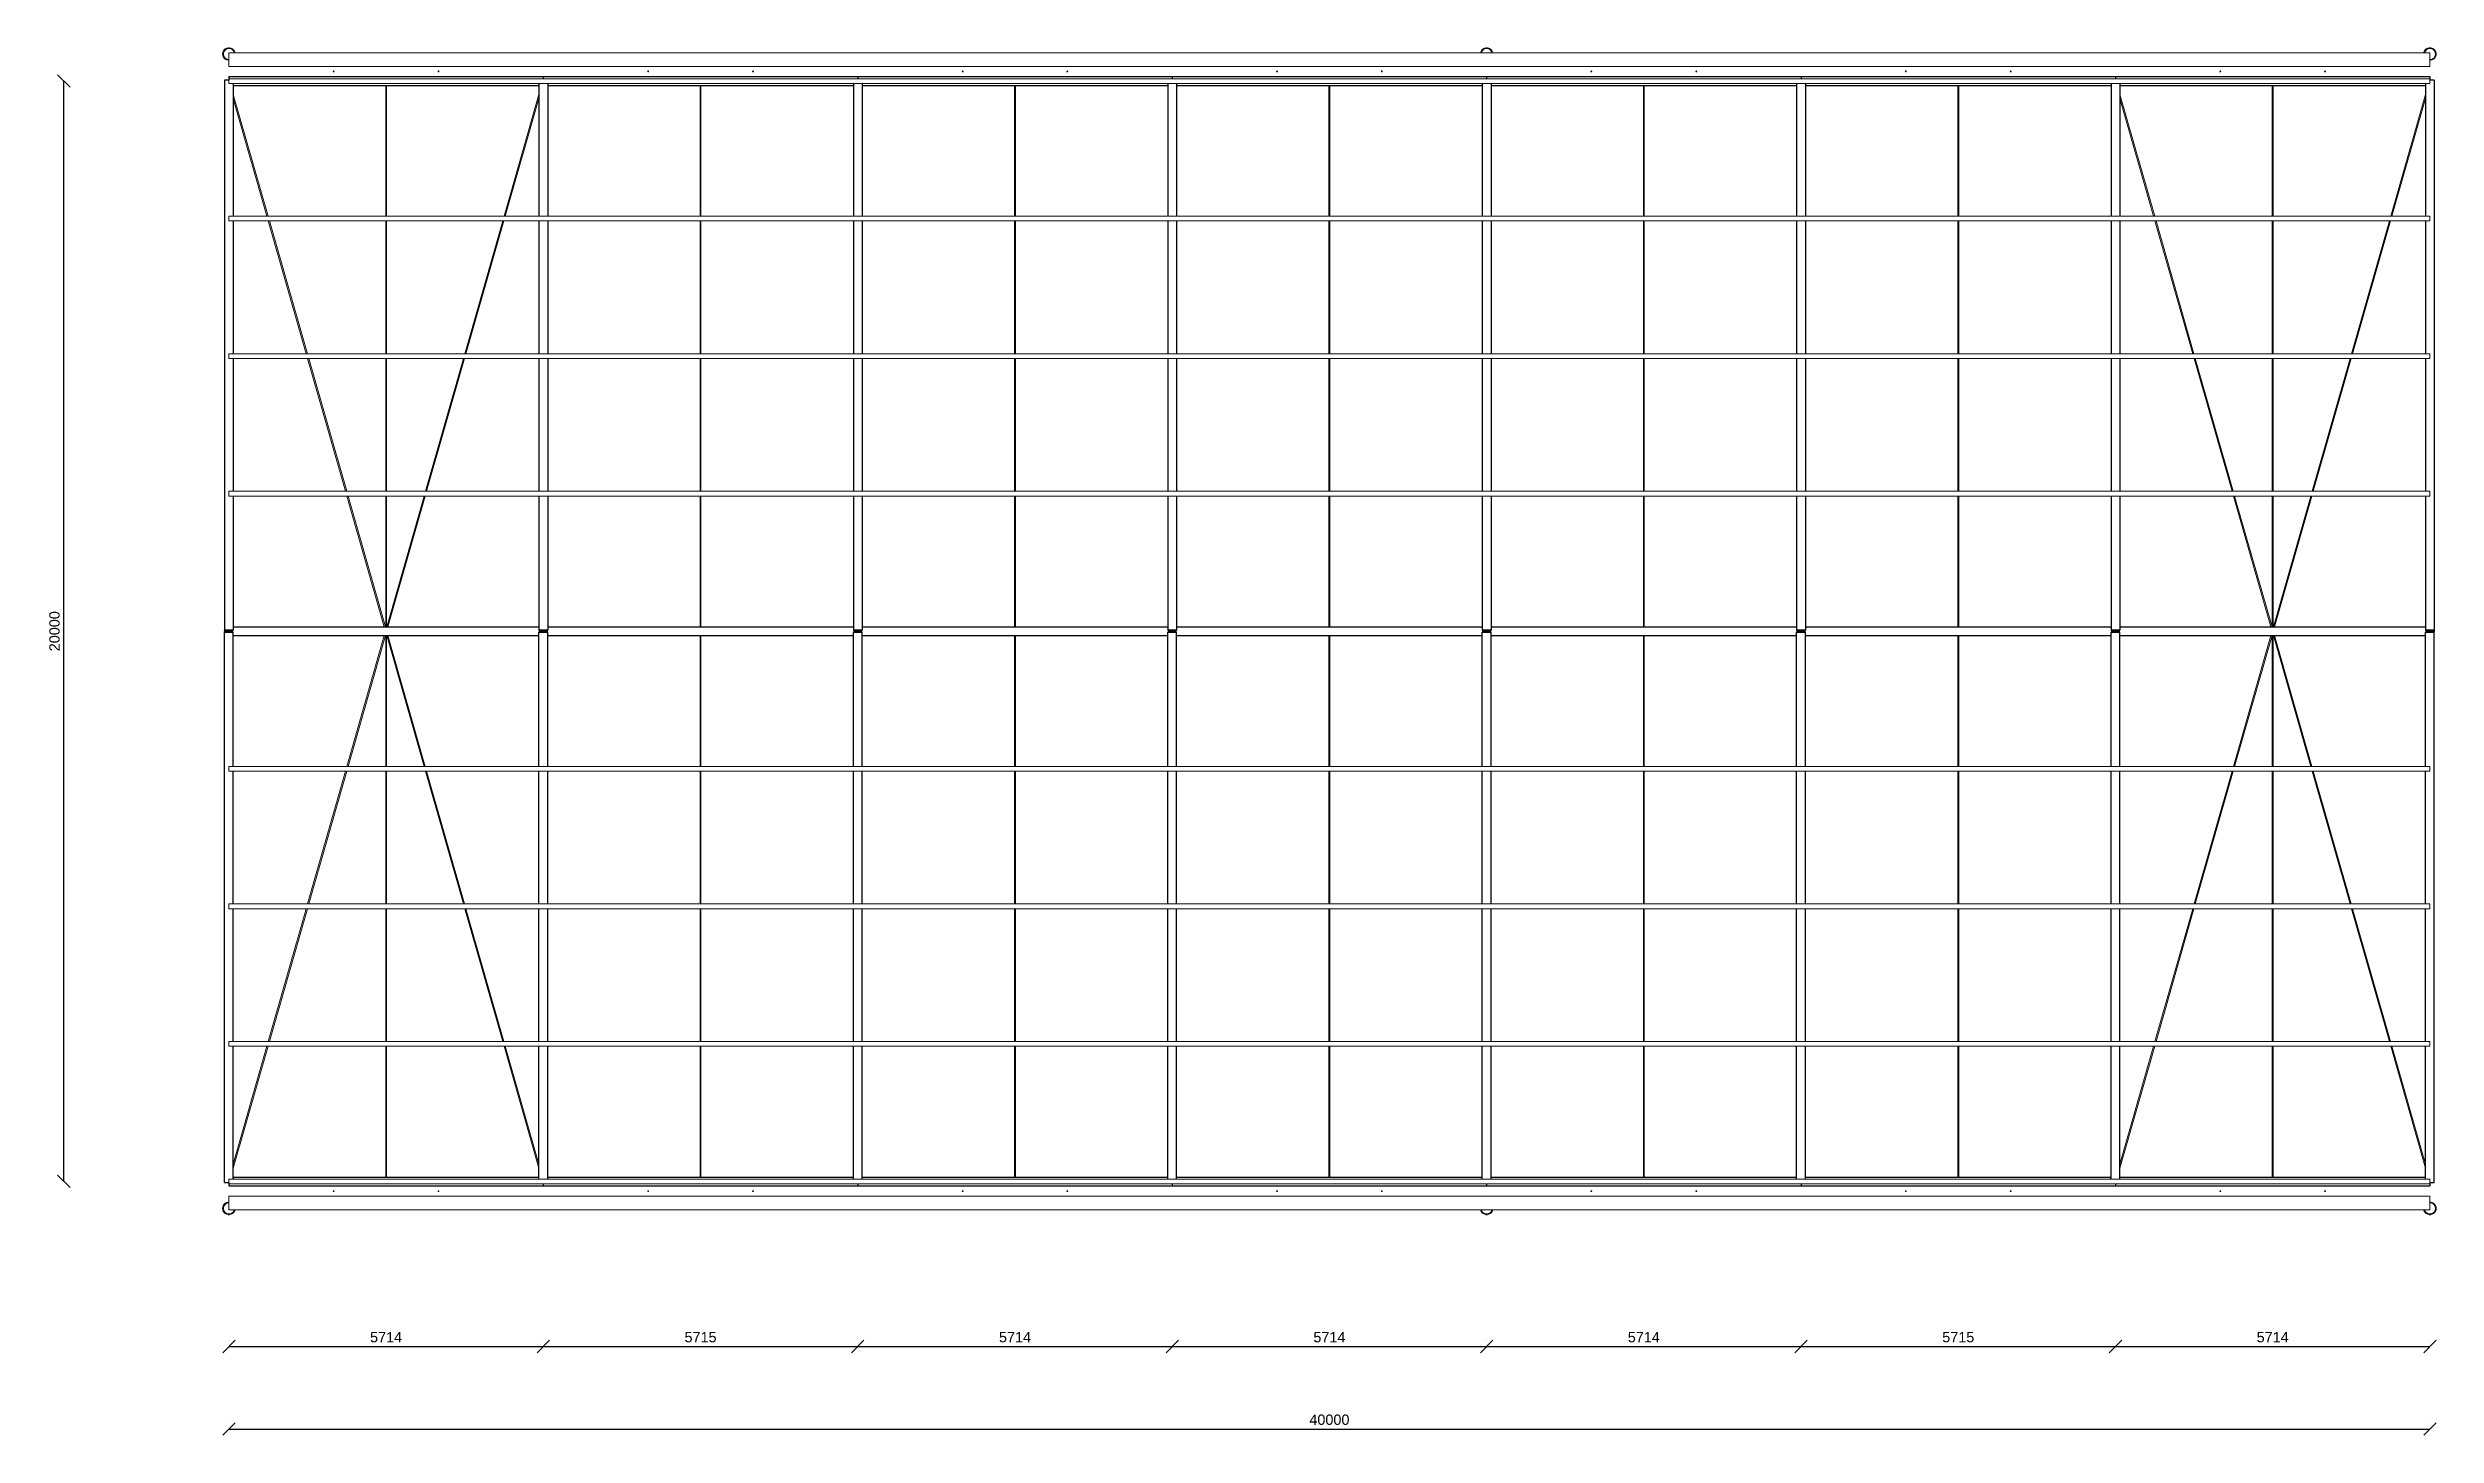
# Model space of a CAD drawing. Header units: millimetres. Extents: x 3055 to 287500, y 1145 to 27007.
# Drawn here: x 187208 to 230615, y 1145 to 26362 of the extents above; entities that cross this region are included whole.
import ezdxf

# ---------------------------------------------------------------- set-up
doc = ezdxf.new("R2010")
doc.units = ezdxf.units.MM
for name, color, linetype, lineweight in [('ANOT-COTA', 7, 'Continuous', 13), ('EST-SECUNDARIO', 3, 'Continuous', 18), ('EST-VIGA', 5, 'Continuous', 25)]:
    doc.layers.add(name, color=color, linetype=linetype, lineweight=lineweight)
doc.styles.add('TEXTO', font='arial.ttf')
doc.dimstyles.new('COTA-1-75', dxfattribs={"dimscale": 75, "dimtxt": 2.5, "dimasz": 2, "dimexe": 1.5, "dimexo": 1.5, "dimgap": 1, "dimtad": 1, "dimdec": 0, "dimtxsty": 'TEXTO', "dimtsz": 1.5, "dimcen": 2.5, "dimclrd": 256, "dimclre": 256, "dimclrt": 256, "dimazin": 3, "dimtfac": 1, "dimtmove": 0, "dimatfit": 3, "dimarcsym": 0})

msp = doc.modelspace()

# ---------------------------------------------------------------- dimensions: what is measured, and where the dimension line sits
at = {"layer": 'ANOT-COTA'}
msp.add_linear_dim(base=(187500, 5757.5), p1=(187500, 5757.5), p2=(187500, 25757.5), angle=90, dimstyle='COTA-1-75', dxfattribs=at).render()
for base, p1, p2 in [((190500, 2757.5), (190500, 2757.5), (196214, 2757.5)), ((196214, 2757.5), (196214, 2757.5), (201929, 2757.5)), ((201929, 2757.5), (201929, 2757.5), (207643, 2757.5)), ((207643, 2757.5), (207643, 2757.5), (213357, 2757.5)), ((213357, 2757.5), (213357, 2757.5), (219071, 2757.5)), ((219071, 2757.5), (219071, 2757.5), (224786, 2757.5)), ((224786, 2757.5), (224786, 2757.5), (230500, 2757.5)), ((190500, 1257.5), (190500, 1257.5), (230500, 1257.5))]:
    msp.add_linear_dim(base=base, p1=p1, p2=p2, dimstyle='COTA-1-75', dxfattribs=at).render()

# ---------------------------------------------------------------- linework, layer by layer
at = {"layer": 'EST-SECUNDARIO'}
for p, q in [((190385, 26247.5), (190388.3, 26275)), ((190388.3, 26220), (190385, 26247.5)), ((190388.3, 26275), (190398.2, 26300.9)), ((190398.2, 26194), (190388.3, 26220)), ((190398.2, 26300.9), (190413.9, 26323.7)), ((190413.9, 26171.2), (190398.2, 26194)), ((190400, 26247.5), (190402.9, 26271.4)), ((190402.9, 26223.5), (190400, 26247.5)), ((190402.9, 26271.4), (190411.5, 26293.9)), ((190411.5, 26201), (190402.9, 26223.5)), ((190411.5, 26293.9), (190425.1, 26313.8)), ((190425.1, 26181.2), (190411.5, 26201)), ((190413.9, 26323.7), (190434.7, 26342.1)), ((190434.7, 26152.8), (190413.9, 26171.2)), ((190425.1, 26313.8), (190443.2, 26329.8)), ((190443.2, 26165.2), (190425.1, 26181.2)), ((190434.7, 26342.1), (190459.2, 26355)), ((190459.2, 26139.9), (190434.7, 26152.8)), ((190443.2, 26329.8), (190464.5, 26341)), ((190464.5, 26154), (190443.2, 26165.2)), ((190459.2, 26355), (190486.1, 26361.6)), ((190486.1, 26133.3), (190459.2, 26139.9)), ((190464.5, 26341), (190487.9, 26346.7)), ((190487.9, 26148.2), (190464.5, 26154)), ((190486.1, 26361.6), (190513.9, 26361.6)), ((190500, 26133.3), (190486.1, 26133.3)), ((190487.9, 26346.7), (190512.1, 26346.7)), ((190500, 26148.2), (190487.9, 26148.2)), ((190500, 26272.5), (190500, 26022.5)), ((190500, 26272.5), (230500, 26272.5)), ((190512.1, 26346.7), (190535.5, 26341)), ((190513.9, 26361.6), (190540.8, 26355)), ((190535.5, 26341), (190556.8, 26329.8)), ((190540.8, 26355), (190565.3, 26342.1)), ((190556.8, 26329.8), (190574.9, 26313.8)), ((190565.3, 26342.1), (190586.1, 26323.7)), ((190574.9, 26313.8), (190588.5, 26293.9)), ((190586.1, 26323.7), (190601.8, 26300.9)), ((190588.5, 26293.9), (190596.7, 26272.5)), ((190601.8, 26300.9), (190611.7, 26275)), ((190611.7, 26275), (190612, 26272.5)), ((213245.2, 26272.5), (213245.5, 26275)), ((213245.5, 26275), (213255.3, 26300.9)), ((213255.3, 26300.9), (213271.1, 26323.7)), ((213260.5, 26272.5), (213268.6, 26293.9)), ((213268.6, 26293.9), (213282.3, 26313.8)), ((213271.1, 26323.7), (213291.8, 26342.1)), ((213282.3, 26313.8), (213300.3, 26329.8)), ((213291.8, 26342.1), (213316.4, 26355)), ((213300.3, 26329.8), (213321.7, 26341)), ((213316.4, 26355), (213343.3, 26361.6)), ((213321.7, 26341), (213345.1, 26346.7)), ((213343.3, 26361.6), (213371, 26361.6)), ((213345.1, 26346.7), (213369.2, 26346.7)), ((213369.2, 26346.7), (213392.6, 26341)), ((213371, 26361.6), (213397.9, 26355)), ((213392.6, 26341), (213413.9, 26329.8)), ((213397.9, 26355), (213422.5, 26342.1)), ((213413.9, 26329.8), (213432, 26313.8)), ((213422.5, 26342.1), (213443.2, 26323.7)), ((213432, 26313.8), (213445.7, 26293.9)), ((213443.2, 26323.7), (213459, 26300.9)), ((213445.7, 26293.9), (213453.8, 26272.5)), ((213459, 26300.9), (213468.8, 26275)), ((213468.8, 26275), (213469.1, 26272.5)), ((230388, 26272.5), (230388.3, 26275)), ((230388.3, 26275), (230398.2, 26300.9)), ((230398.2, 26300.9), (230413.9, 26323.7)), ((230403.3, 26272.5), (230411.5, 26293.9)), ((230411.5, 26293.9), (230425.1, 26313.8)), ((230413.9, 26323.7), (230434.7, 26342.1)), ((230425.1, 26313.8), (230443.2, 26329.8)), ((230434.7, 26342.1), (230459.2, 26355)), ((230443.2, 26329.8), (230464.5, 26341)), ((230459.2, 26355), (230486.1, 26361.6)), ((230464.5, 26341), (230487.9, 26346.7)), ((230486.1, 26361.6), (230513.9, 26361.6)), ((230487.9, 26346.7), (230512.1, 26346.7)), ((230500, 26272.5), (230500, 26022.5)), ((230512.1, 26148.2), (230500, 26148.2)), ((230513.9, 26133.3), (230500, 26133.3)), ((230512.1, 26346.7), (230535.5, 26341)), ((230535.5, 26154), (230512.1, 26148.2)), ((230513.9, 26361.6), (230540.8, 26355)), ((230540.8, 26139.9), (230513.9, 26133.3)), ((230535.5, 26341), (230556.8, 26329.8)), ((230556.8, 26165.2), (230535.5, 26154)), ((230540.8, 26355), (230565.3, 26342.1)), ((230565.3, 26152.8), (230540.8, 26139.9)), ((230556.8, 26329.8), (230574.9, 26313.8)), ((230574.9, 26181.2), (230556.8, 26165.2)), ((230565.3, 26342.1), (230586.1, 26323.7)), ((230586.1, 26171.2), (230565.3, 26152.8)), ((230574.9, 26313.8), (230588.5, 26293.9)), ((230588.5, 26201), (230574.9, 26181.2)), ((230586.1, 26323.7), (230601.8, 26300.9)), ((230601.8, 26194), (230586.1, 26171.2)), ((230588.5, 26293.9), (230597.1, 26271.4)), ((230597.1, 26223.5), (230588.5, 26201)), ((230597.1, 26271.4), (230600, 26247.5)), ((230600, 26247.5), (230597.1, 26223.5)), ((230601.8, 26300.9), (230611.7, 26275)), ((230611.7, 26220), (230601.8, 26194)), ((230611.7, 26275), (230615, 26247.5)), ((230615, 26247.5), (230611.7, 26220)), ((190500, 26022.5), (230500, 26022.5)), ((190500, 25800), (190500, 25715)), ((190500, 25800), (230500, 25800)), ((190500, 25715), (230500, 25715)), ((192400.8, 25939.4), (192396.8, 25932.5)), ((192396.8, 25932.5), (192400.8, 25925.5)), ((192408.8, 25939.4), (192400.8, 25939.4)), ((192400.8, 25925.5), (192408.8, 25925.5)), ((192412.8, 25932.5), (192408.8, 25939.4)), ((192408.8, 25925.5), (192412.8, 25932.5)), ((193349.1, 25677.5), (193349.1, 23300)), ((193365.1, 25677.5), (193365.1, 23300)), ((194305.5, 25939.4), (194301.5, 25932.5)), ((194301.5, 25932.5), (194305.5, 25925.5)), ((194313.5, 25939.4), (194305.5, 25939.4)), ((194305.5, 25925.5), (194313.5, 25925.5)), ((194317.5, 25932.5), (194313.5, 25939.4)), ((194313.5, 25925.5), (194317.5, 25932.5)), ((198115, 25939.4), (198111, 25932.5)), ((198111, 25932.5), (198115, 25925.5)), ((198123, 25939.4), (198115, 25939.4)), ((198115, 25925.5), (198123, 25925.5)), ((198127, 25932.5), (198123, 25939.4)), ((198123, 25925.5), (198127, 25932.5)), ((199063.4, 25677.5), (199063.4, 23300)), ((199079.4, 25677.5), (199079.4, 23300)), ((200019.8, 25939.4), (200015.8, 25932.5)), ((200015.8, 25932.5), (200019.8, 25925.5)), ((200027.8, 25939.4), (200019.8, 25939.4)), ((200019.8, 25925.5), (200027.8, 25925.5)), ((200031.8, 25932.5), (200027.8, 25939.4)), ((200027.8, 25925.5), (200031.8, 25932.5)), ((203829.3, 25939.4), (203825.3, 25932.5)), ((203825.3, 25932.5), (203829.3, 25925.5)), ((203837.3, 25939.4), (203829.3, 25939.4)), ((203829.3, 25925.5), (203837.3, 25925.5)), ((203841.3, 25932.5), (203837.3, 25939.4)), ((203837.3, 25925.5), (203841.3, 25932.5)), ((204777.7, 25677.5), (204777.7, 23300)), ((204793.7, 25677.5), (204793.7, 23300)), ((205734.1, 25939.4), (205730.1, 25932.5)), ((205730.1, 25932.5), (205734.1, 25925.5)), ((205742.1, 25939.4), (205734.1, 25939.4)), ((205734.1, 25925.5), (205742.1, 25925.5)), ((205746.1, 25932.5), (205742.1, 25939.4)), ((205742.1, 25925.5), (205746.1, 25932.5)), ((209543.6, 25939.4), (209539.6, 25932.5)), ((209539.6, 25932.5), (209543.6, 25925.5)), ((209551.6, 25939.4), (209543.6, 25939.4)), ((209543.6, 25925.5), (209551.6, 25925.5)), ((209555.6, 25932.5), (209551.6, 25939.4)), ((209551.6, 25925.5), (209555.6, 25932.5)), ((210492, 25677.5), (210492, 23300)), ((210508, 25677.5), (210508, 23300)), ((211448.4, 25939.4), (211444.4, 25932.5)), ((211444.4, 25932.5), (211448.4, 25925.5)), ((211456.4, 25939.4), (211448.4, 25939.4)), ((211448.4, 25925.5), (211456.4, 25925.5)), ((211460.4, 25932.5), (211456.4, 25939.4)), ((211456.4, 25925.5), (211460.4, 25932.5)), ((215257.9, 25939.4), (215253.9, 25932.5)), ((215253.9, 25932.5), (215257.9, 25925.5)), ((215265.9, 25939.4), (215257.9, 25939.4)), ((215257.9, 25925.5), (215265.9, 25925.5)), ((215269.9, 25932.5), (215265.9, 25939.4)), ((215265.9, 25925.5), (215269.9, 25932.5)), ((216206.3, 25677.5), (216206.3, 23300)), ((216222.3, 25677.5), (216222.3, 23300)), ((217162.7, 25939.4), (217158.7, 25932.5)), ((217158.7, 25932.5), (217162.7, 25925.5)), ((217170.7, 25939.4), (217162.7, 25939.4)), ((217162.7, 25925.5), (217170.7, 25925.5)), ((217174.7, 25932.5), (217170.7, 25939.4)), ((217170.7, 25925.5), (217174.7, 25932.5)), ((220972.2, 25939.4), (220968.2, 25932.5)), ((220968.2, 25932.5), (220972.2, 25925.5)), ((220980.2, 25939.4), (220972.2, 25939.4)), ((220972.2, 25925.5), (220980.2, 25925.5)), ((220984.2, 25932.5), (220980.2, 25939.4)), ((220980.2, 25925.5), (220984.2, 25932.5)), ((221920.6, 25677.5), (221920.6, 23300)), ((221936.6, 25677.5), (221936.6, 23300)), ((222877, 25939.4), (222873, 25932.5)), ((222873, 25932.5), (222877, 25925.5)), ((222885, 25939.4), (222877, 25939.4)), ((222877, 25925.5), (222885, 25925.5)), ((222889, 25932.5), (222885, 25939.4)), ((222885, 25925.5), (222889, 25932.5)), ((226686.5, 25939.4), (226682.5, 25932.5)), ((226682.5, 25932.5), (226686.5, 25925.5)), ((226694.5, 25939.4), (226686.5, 25939.4)), ((226686.5, 25925.5), (226694.5, 25925.5)), ((226698.5, 25932.5), (226694.5, 25939.4)), ((226694.5, 25925.5), (226698.5, 25932.5)), ((227634.9, 25677.5), (227634.9, 23300)), ((227650.9, 25677.5), (227650.9, 23300)), ((228591.2, 25939.4), (228587.2, 25932.5)), ((228587.2, 25932.5), (228591.2, 25925.5)), ((228599.2, 25939.4), (228591.2, 25939.4)), ((228591.2, 25925.5), (228599.2, 25925.5)), ((228603.2, 25932.5), (228599.2, 25939.4)), ((228599.2, 25925.5), (228603.2, 25932.5)), ((230500, 25800), (230500, 25715)), ((191212.5, 23300), (190580, 25513.9)), ((191191.7, 23300), (190580, 25441.1)), ((195501.7, 23300), (196134.3, 25513.9)), ((195522.5, 23300), (196134.3, 25441.1)), ((225498.3, 23300), (224865.7, 25513.9)), ((225477.5, 23300), (224865.7, 25441.1)), ((229787.5, 23300), (230420, 25513.9)), ((229808.3, 23300), (230420, 25441.1)), ((190500, 23300), (190500, 23215)), ((190500, 23300), (230500, 23300)), ((190500, 23215), (230500, 23215)), ((191906, 20800), (191216, 23215)), ((191926.8, 20800), (191236.8, 23215)), ((193349.1, 23215), (193349.1, 20800)), ((193365.1, 23215), (193365.1, 20800)), ((194787.5, 20800), (195477.5, 23215)), ((194808.3, 20800), (195498.3, 23215)), ((199063.4, 23215), (199063.4, 20800)), ((199079.4, 23215), (199079.4, 20800)), ((204777.7, 23215), (204777.7, 20800)), ((204793.7, 23215), (204793.7, 20800)), ((210492, 23215), (210492, 20800)), ((210508, 23215), (210508, 20800)), ((216206.3, 23215), (216206.3, 20800)), ((216222.3, 23215), (216222.3, 20800)), ((221920.6, 23215), (221920.6, 20800)), ((221936.6, 23215), (221936.6, 20800)), ((226191.7, 20800), (225501.7, 23215)), ((226212.5, 20800), (225522.5, 23215)), ((227634.9, 23215), (227634.9, 20800)), ((227650.9, 23215), (227650.9, 20800)), ((229073.2, 20800), (229763.2, 23215)), ((229094, 20800), (229784, 23215)), ((230500, 23300), (230500, 23215)), ((190500, 20800), (190500, 20715)), ((190500, 20800), (230500, 20800)), ((190500, 20715), (230500, 20715)), ((192620.3, 18300), (191930.3, 20715)), ((192641.1, 18300), (191951.1, 20715)), ((193349.1, 20715), (193349.1, 18300)), ((193365.1, 20715), (193365.1, 18300)), ((194073.2, 18300), (194763.2, 20715)), ((194094, 18300), (194784, 20715)), ((199063.4, 20715), (199063.4, 18300)), ((199079.4, 20715), (199079.4, 18300)), ((204777.7, 20715), (204777.7, 18300)), ((204793.7, 20715), (204793.7, 18300)), ((210492, 20715), (210492, 18300)), ((210508, 20715), (210508, 18300)), ((216206.3, 20715), (216206.3, 18300)), ((216222.3, 20715), (216222.3, 18300)), ((221920.6, 20715), (221920.6, 18300)), ((221936.6, 20715), (221936.6, 18300)), ((226906, 18300), (226216, 20715)), ((226926.8, 18300), (226236.8, 20715)), ((227634.9, 20715), (227634.9, 18300)), ((227650.9, 20715), (227650.9, 18300)), ((228358.9, 18300), (229048.9, 20715)), ((228379.7, 18300), (229069.7, 20715)), ((230500, 20800), (230500, 20715)), ((190500, 18300), (190500, 18215)), ((190500, 18300), (230500, 18300)), ((230500, 18300), (230500, 18215)), ((190500, 18215), (230500, 18215)), ((193323.9, 15837.5), (192644.6, 18215)), ((193344.7, 15837.5), (192665.4, 18215)), ((193349.1, 18215), (193349.1, 15837.5)), ((193365.1, 18215), (193365.1, 15837.5)), ((193369.6, 15837.5), (194048.9, 18215)), ((193390.4, 15837.5), (194069.7, 18215)), ((199063.4, 18215), (199063.4, 15837.5)), ((199079.4, 18215), (199079.4, 15837.5)), ((204777.7, 18215), (204777.7, 15837.5)), ((204793.7, 18215), (204793.7, 15837.5)), ((210492, 18215), (210492, 15837.5)), ((210508, 18215), (210508, 15837.5)), ((216206.3, 18215), (216206.3, 15837.5)), ((216222.3, 18215), (216222.3, 15837.5)), ((221920.6, 18215), (221920.6, 15837.5)), ((221936.6, 18215), (221936.6, 15837.5)), ((227609.6, 15837.5), (226930.3, 18215)), ((227630.4, 15837.5), (226951.1, 18215)), ((227634.9, 18215), (227634.9, 15837.5)), ((227650.9, 18215), (227650.9, 15837.5)), ((227655.3, 15837.5), (228334.6, 18215)), ((227676.1, 15837.5), (228355.4, 18215)), ((193323.9, 15677.5), (192644.6, 13300)), ((192665.4, 13300), (193344.7, 15677.5)), ((193349.1, 13300), (193349.1, 15677.5)), ((193365.1, 13300), (193365.1, 15677.5)), ((193369.6, 15677.5), (194048.9, 13300)), ((194069.7, 13300), (193390.4, 15677.5)), ((199063.4, 13300), (199063.4, 15677.5)), ((199079.4, 13300), (199079.4, 15677.5)), ((204777.7, 13300), (204777.7, 15677.5)), ((204793.7, 13300), (204793.7, 15677.5)), ((210492, 13300), (210492, 15677.5)), ((210508, 13300), (210508, 15677.5)), ((216206.3, 13300), (216206.3, 15677.5)), ((216222.3, 13300), (216222.3, 15677.5)), ((221920.6, 13300), (221920.6, 15677.5)), ((221936.6, 13300), (221936.6, 15677.5)), ((227609.6, 15677.5), (226930.3, 13300)), ((226951.1, 13300), (227630.4, 15677.5)), ((227634.9, 13300), (227634.9, 15677.5)), ((227650.9, 13300), (227650.9, 15677.5)), ((227655.3, 15677.5), (228334.6, 13300)), ((228355.4, 13300), (227676.1, 15677.5)), ((190500, 13300), (190500, 13215)), ((190500, 13300), (230500, 13300)), ((190500, 13215), (230500, 13215)), ((192620.3, 13215), (191930.3, 10800)), ((191951.1, 10800), (192641.1, 13215)), ((193349.1, 10800), (193349.1, 13215)), ((193365.1, 10800), (193365.1, 13215)), ((194073.2, 13215), (194763.2, 10800)), ((194784, 10800), (194094, 13215)), ((199063.4, 10800), (199063.4, 13215)), ((199079.4, 10800), (199079.4, 13215)), ((204777.7, 10800), (204777.7, 13215)), ((204793.7, 10800), (204793.7, 13215)), ((210492, 10800), (210492, 13215)), ((210508, 10800), (210508, 13215)), ((216206.3, 10800), (216206.3, 13215)), ((216222.3, 10800), (216222.3, 13215)), ((221920.6, 10800), (221920.6, 13215)), ((221936.6, 10800), (221936.6, 13215)), ((226906, 13215), (226216, 10800)), ((226236.8, 10800), (226926.8, 13215)), ((227634.9, 10800), (227634.9, 13215)), ((227650.9, 10800), (227650.9, 13215)), ((228358.9, 13215), (229048.9, 10800)), ((229069.7, 10800), (228379.7, 13215)), ((230500, 13300), (230500, 13215)), ((190500, 10800), (190500, 10715)), ((190500, 10800), (230500, 10800)), ((190500, 10715), (230500, 10715)), ((191906, 10715), (191216, 8300)), ((191236.8, 8300), (191926.8, 10715)), ((193349.1, 8300), (193349.1, 10715)), ((193365.1, 8300), (193365.1, 10715)), ((194787.5, 10715), (195477.5, 8300)), ((195498.3, 8300), (194808.3, 10715)), ((199063.4, 8300), (199063.4, 10715)), ((199079.4, 8300), (199079.4, 10715)), ((204777.7, 8300), (204777.7, 10715)), ((204793.7, 8300), (204793.7, 10715)), ((210492, 8300), (210492, 10715)), ((210508, 8300), (210508, 10715)), ((216206.3, 8300), (216206.3, 10715)), ((216222.3, 8300), (216222.3, 10715)), ((221920.6, 8300), (221920.6, 10715)), ((221936.6, 8300), (221936.6, 10715)), ((226191.7, 10715), (225501.7, 8300)), ((225522.5, 8300), (226212.5, 10715)), ((227634.9, 8300), (227634.9, 10715)), ((227650.9, 8300), (227650.9, 10715)), ((229073.2, 10715), (229763.2, 8300)), ((229784, 8300), (229094, 10715)), ((230500, 10800), (230500, 10715)), ((190500, 8300), (190500, 8215)), ((190500, 8300), (230500, 8300)), ((230500, 8300), (230500, 8215)), ((190500, 8215), (230500, 8215)), ((191191.7, 8215), (190580, 6073.9)), ((190580, 6001.1), (191212.5, 8215)), ((193349.1, 5837.5), (193349.1, 8215)), ((193365.1, 5837.5), (193365.1, 8215)), ((195501.7, 8215), (196134.3, 6001.1)), ((196134.3, 6073.9), (195522.5, 8215)), ((199063.4, 5837.5), (199063.4, 8215)), ((199079.4, 5837.5), (199079.4, 8215)), ((204777.7, 5837.5), (204777.7, 8215)), ((204793.7, 5837.5), (204793.7, 8215)), ((210492, 5837.5), (210492, 8215)), ((210508, 5837.5), (210508, 8215)), ((216206.3, 5837.5), (216206.3, 8215)), ((216222.3, 5837.5), (216222.3, 8215)), ((221920.6, 5837.5), (221920.6, 8215)), ((221936.6, 5837.5), (221936.6, 8215)), ((225477.5, 8215), (224865.7, 6073.9)), ((224865.7, 6001.1), (225498.3, 8215)), ((227634.9, 5837.5), (227634.9, 8215)), ((227650.9, 5837.5), (227650.9, 8215)), ((229787.5, 8215), (230420, 6001.1)), ((230420, 6073.9), (229808.3, 8215)), ((190500, 5800), (190500, 5715)), ((190500, 5800), (230500, 5800)), ((190500, 5715), (230500, 5715)), ((230500, 5800), (230500, 5715)), ((190385, 5267.5), (190388.3, 5295)), ((190388.3, 5240), (190385, 5267.5)), ((190388.3, 5295), (190398.2, 5320.9)), ((190398.2, 5214), (190388.3, 5240)), ((190398.2, 5320.9), (190413.9, 5343.7)), ((190413.9, 5191.2), (190398.2, 5214)), ((190400, 5267.5), (190402.9, 5291.4)), ((190402.9, 5243.5), (190400, 5267.5)), ((190402.9, 5291.4), (190411.5, 5313.9)), ((190411.5, 5221), (190402.9, 5243.5)), ((190411.5, 5313.9), (190425.1, 5333.8)), ((190425.1, 5201.2), (190411.5, 5221)), ((190413.9, 5343.7), (190434.7, 5362.1)), ((190425.1, 5333.8), (190443.2, 5349.8)), ((190434.7, 5362.1), (190459.2, 5375)), ((190443.2, 5349.8), (190464.5, 5361)), ((190459.2, 5375), (190486.1, 5381.6)), ((190464.5, 5361), (190487.9, 5366.7)), ((190486.1, 5381.6), (190500, 5381.6)), ((190487.9, 5366.7), (190500, 5366.7)), ((190500, 5492.5), (190500, 5242.5)), ((190500, 5492.5), (230500, 5492.5)), ((190500, 5242.5), (230500, 5242.5)), ((190588.5, 5221), (190574.9, 5201.2)), ((190601.8, 5214), (190586.1, 5191.2)), ((190596.7, 5242.5), (190588.5, 5221)), ((190611.7, 5240), (190601.8, 5214)), ((190612, 5242.5), (190611.7, 5240)), ((192400.8, 5589.4), (192396.8, 5582.5)), ((192396.8, 5582.5), (192400.8, 5575.5)), ((192408.8, 5589.4), (192400.8, 5589.4)), ((192400.8, 5575.5), (192408.8, 5575.5)), ((192412.8, 5582.5), (192408.8, 5589.4)), ((192408.8, 5575.5), (192412.8, 5582.5)), ((194305.5, 5589.4), (194301.5, 5582.5)), ((194301.5, 5582.5), (194305.5, 5575.5)), ((194313.5, 5589.4), (194305.5, 5589.4)), ((194305.5, 5575.5), (194313.5, 5575.5)), ((194317.5, 5582.5), (194313.5, 5589.4)), ((194313.5, 5575.5), (194317.5, 5582.5)), ((198115, 5589.4), (198111, 5582.5)), ((198111, 5582.5), (198115, 5575.5)), ((198123, 5589.4), (198115, 5589.4)), ((198115, 5575.5), (198123, 5575.5)), ((198127, 5582.5), (198123, 5589.4)), ((198123, 5575.5), (198127, 5582.5)), ((200019.8, 5589.4), (200015.8, 5582.5)), ((200015.8, 5582.5), (200019.8, 5575.5)), ((200027.8, 5589.4), (200019.8, 5589.4)), ((200019.8, 5575.5), (200027.8, 5575.5)), ((200031.8, 5582.5), (200027.8, 5589.4)), ((200027.8, 5575.5), (200031.8, 5582.5)), ((203829.3, 5589.4), (203825.3, 5582.5)), ((203825.3, 5582.5), (203829.3, 5575.5)), ((203837.3, 5589.4), (203829.3, 5589.4)), ((203829.3, 5575.5), (203837.3, 5575.5)), ((203841.3, 5582.5), (203837.3, 5589.4)), ((203837.3, 5575.5), (203841.3, 5582.5)), ((205734.1, 5589.4), (205730.1, 5582.5)), ((205730.1, 5582.5), (205734.1, 5575.5)), ((205742.1, 5589.4), (205734.1, 5589.4)), ((205734.1, 5575.5), (205742.1, 5575.5)), ((205746.1, 5582.5), (205742.1, 5589.4)), ((205742.1, 5575.5), (205746.1, 5582.5)), ((209543.6, 5589.4), (209539.6, 5582.5)), ((209539.6, 5582.5), (209543.6, 5575.5)), ((209551.6, 5589.4), (209543.6, 5589.4)), ((209543.6, 5575.5), (209551.6, 5575.5)), ((209555.6, 5582.5), (209551.6, 5589.4)), ((209551.6, 5575.5), (209555.6, 5582.5)), ((211448.4, 5589.4), (211444.4, 5582.5)), ((211444.4, 5582.5), (211448.4, 5575.5)), ((211456.4, 5589.4), (211448.4, 5589.4)), ((211448.4, 5575.5), (211456.4, 5575.5)), ((211460.4, 5582.5), (211456.4, 5589.4)), ((211456.4, 5575.5), (211460.4, 5582.5)), ((213245.5, 5240), (213245.2, 5242.5)), ((213255.3, 5214), (213245.5, 5240)), ((213271.1, 5191.2), (213255.3, 5214)), ((213268.6, 5221), (213260.5, 5242.5)), ((213282.3, 5201.2), (213268.6, 5221)), ((213445.7, 5221), (213432, 5201.2)), ((213459, 5214), (213443.2, 5191.2)), ((213453.8, 5242.5), (213445.7, 5221)), ((213468.8, 5240), (213459, 5214)), ((213469.1, 5242.5), (213468.8, 5240)), ((215257.9, 5589.4), (215253.9, 5582.5)), ((215253.9, 5582.5), (215257.9, 5575.5)), ((215265.9, 5589.4), (215257.9, 5589.4)), ((215257.9, 5575.5), (215265.9, 5575.5)), ((215269.9, 5582.5), (215265.9, 5589.4)), ((215265.9, 5575.5), (215269.9, 5582.5)), ((217162.7, 5589.4), (217158.7, 5582.5)), ((217158.7, 5582.5), (217162.7, 5575.5)), ((217170.7, 5589.4), (217162.7, 5589.4)), ((217162.7, 5575.5), (217170.7, 5575.5)), ((217174.7, 5582.5), (217170.7, 5589.4)), ((217170.7, 5575.5), (217174.7, 5582.5)), ((220972.2, 5589.4), (220968.2, 5582.5)), ((220968.2, 5582.5), (220972.2, 5575.5)), ((220980.2, 5589.4), (220972.2, 5589.4)), ((220972.2, 5575.5), (220980.2, 5575.5)), ((220984.2, 5582.5), (220980.2, 5589.4)), ((220980.2, 5575.5), (220984.2, 5582.5)), ((222877, 5589.4), (222873, 5582.5)), ((222873, 5582.5), (222877, 5575.5)), ((222885, 5589.4), (222877, 5589.4)), ((222877, 5575.5), (222885, 5575.5)), ((222889, 5582.5), (222885, 5589.4)), ((222885, 5575.5), (222889, 5582.5)), ((226686.5, 5589.4), (226682.5, 5582.5)), ((226682.5, 5582.5), (226686.5, 5575.5)), ((226694.5, 5589.4), (226686.5, 5589.4)), ((226686.5, 5575.5), (226694.5, 5575.5)), ((226698.5, 5582.5), (226694.5, 5589.4)), ((226694.5, 5575.5), (226698.5, 5582.5)), ((228591.2, 5589.4), (228587.2, 5582.5)), ((228587.2, 5582.5), (228591.2, 5575.5)), ((228599.2, 5589.4), (228591.2, 5589.4)), ((228591.2, 5575.5), (228599.2, 5575.5)), ((228603.2, 5582.5), (228599.2, 5589.4)), ((228599.2, 5575.5), (228603.2, 5582.5)), ((230388.3, 5240), (230388, 5242.5)), ((230398.2, 5214), (230388.3, 5240)), ((230413.9, 5191.2), (230398.2, 5214)), ((230411.5, 5221), (230403.3, 5242.5)), ((230425.1, 5201.2), (230411.5, 5221)), ((230500, 5492.5), (230500, 5242.5)), ((230500, 5381.6), (230513.9, 5381.6)), ((230500, 5366.7), (230512.1, 5366.7)), ((230512.1, 5366.7), (230535.5, 5361)), ((230513.9, 5381.6), (230540.8, 5375)), ((230535.5, 5361), (230556.8, 5349.8)), ((230540.8, 5375), (230565.3, 5362.1)), ((230556.8, 5349.8), (230574.9, 5333.8)), ((230565.3, 5362.1), (230586.1, 5343.7)), ((230574.9, 5333.8), (230588.5, 5313.9)), ((230588.5, 5221), (230574.9, 5201.2)), ((230586.1, 5343.7), (230601.8, 5320.9)), ((230601.8, 5214), (230586.1, 5191.2)), ((230588.5, 5313.9), (230597.1, 5291.4)), ((230597.1, 5243.5), (230588.5, 5221)), ((230597.1, 5291.4), (230600, 5267.5)), ((230600, 5267.5), (230597.1, 5243.5)), ((230601.8, 5320.9), (230611.7, 5295)), ((230611.7, 5240), (230601.8, 5214)), ((230611.7, 5295), (230615, 5267.5)), ((230615, 5267.5), (230611.7, 5240)), ((190434.7, 5172.8), (190413.9, 5191.2)), ((190443.2, 5185.2), (190425.1, 5201.2)), ((190459.2, 5159.9), (190434.7, 5172.8)), ((190464.5, 5174), (190443.2, 5185.2)), ((190486.1, 5153.3), (190459.2, 5159.9)), ((190487.9, 5168.2), (190464.5, 5174)), ((190513.9, 5153.3), (190486.1, 5153.3)), ((190512.1, 5168.2), (190487.9, 5168.2)), ((190535.5, 5174), (190512.1, 5168.2)), ((190540.8, 5159.9), (190513.9, 5153.3)), ((190556.8, 5185.2), (190535.5, 5174)), ((190565.3, 5172.8), (190540.8, 5159.9)), ((190574.9, 5201.2), (190556.8, 5185.2)), ((190586.1, 5191.2), (190565.3, 5172.8)), ((213291.8, 5172.8), (213271.1, 5191.2)), ((213300.3, 5185.2), (213282.3, 5201.2)), ((213316.4, 5159.9), (213291.8, 5172.8)), ((213321.7, 5174), (213300.3, 5185.2)), ((213343.3, 5153.3), (213316.4, 5159.9)), ((213345.1, 5168.2), (213321.7, 5174)), ((213371, 5153.3), (213343.3, 5153.3)), ((213369.2, 5168.2), (213345.1, 5168.2)), ((213392.6, 5174), (213369.2, 5168.2)), ((213397.9, 5159.9), (213371, 5153.3)), ((213413.9, 5185.2), (213392.6, 5174)), ((213422.5, 5172.8), (213397.9, 5159.9)), ((213432, 5201.2), (213413.9, 5185.2)), ((213443.2, 5191.2), (213422.5, 5172.8)), ((230434.7, 5172.8), (230413.9, 5191.2)), ((230443.2, 5185.2), (230425.1, 5201.2)), ((230459.2, 5159.9), (230434.7, 5172.8)), ((230464.5, 5174), (230443.2, 5185.2)), ((230486.1, 5153.3), (230459.2, 5159.9)), ((230487.9, 5168.2), (230464.5, 5174)), ((230513.9, 5153.3), (230486.1, 5153.3)), ((230512.1, 5168.2), (230487.9, 5168.2)), ((230535.5, 5174), (230512.1, 5168.2)), ((230540.8, 5159.9), (230513.9, 5153.3)), ((230556.8, 5185.2), (230535.5, 5174)), ((230565.3, 5172.8), (230540.8, 5159.9)), ((230574.9, 5201.2), (230556.8, 5185.2)), ((230586.1, 5191.2), (230565.3, 5172.8))]:
    msp.add_line(p, q, dxfattribs=at)
at = {"layer": 'EST-VIGA'}
for p, q in [((190500, 25773.9), (190420, 25773.9)), ((190420, 25773.9), (190420, 15773.9)), ((190500, 25837.5), (190500, 25773.9)), ((190500, 25837.5), (196214.3, 25837.5)), ((190580, 25715), (190580, 23300)), ((190580, 25677.5), (196134.3, 25677.5)), ((196134.3, 25715), (196134.3, 23300)), ((196214.3, 25837.5), (196214.3, 25800)), ((196214.3, 25837.5), (196214.3, 25800)), ((196214.3, 25837.5), (201928.6, 25837.5)), ((196294.3, 25715), (196294.3, 23300)), ((196294.3, 25677.5), (201848.6, 25677.5)), ((201848.6, 25715), (201848.6, 23300)), ((201928.6, 25837.5), (201928.6, 25800)), ((201928.6, 25837.5), (201928.6, 25800)), ((201928.6, 25837.5), (207642.9, 25837.5)), ((202008.6, 25715), (202008.6, 23300)), ((202008.6, 25677.5), (207562.9, 25677.5)), ((207562.9, 25715), (207562.9, 23300)), ((207642.9, 25837.5), (207642.9, 25800)), ((207642.9, 25837.5), (207642.9, 25800)), ((207642.9, 25837.5), (213357.1, 25837.5)), ((207722.9, 25715), (207722.9, 23300)), ((207722.9, 25677.5), (213277.1, 25677.5)), ((213277.1, 25715), (213277.1, 23300)), ((213357.1, 25837.5), (213357.1, 25800)), ((213357.1, 25837.5), (213357.1, 25800)), ((213357.1, 25837.5), (219071.4, 25837.5)), ((213437.1, 25715), (213437.1, 23300)), ((213437.1, 25677.5), (218991.4, 25677.5)), ((218991.4, 25715), (218991.4, 23300)), ((219071.4, 25837.5), (219071.4, 25800)), ((219071.4, 25837.5), (219071.4, 25800)), ((219071.4, 25837.5), (224785.7, 25837.5)), ((219151.4, 25715), (219151.4, 23300)), ((219151.4, 25677.5), (224705.7, 25677.5)), ((224705.7, 25715), (224705.7, 23300)), ((224785.7, 25837.5), (224785.7, 25800)), ((224785.7, 25837.5), (224785.7, 25800)), ((224785.7, 25837.5), (230500, 25837.5)), ((224865.7, 25715), (224865.7, 23300)), ((224865.7, 25677.5), (230420, 25677.5)), ((230420, 25715), (230420, 23300)), ((230500, 25837.5), (230500, 25773.9)), ((230580, 25773.9), (230500, 25773.9)), ((230580, 25773.9), (230580, 15773.9)), ((190580, 23215), (190580, 20800)), ((196134.3, 23215), (196134.3, 20800)), ((196294.3, 23215), (196294.3, 20800)), ((201848.6, 23215), (201848.6, 20800)), ((202008.6, 23215), (202008.6, 20800)), ((207562.9, 23215), (207562.9, 20800)), ((207722.9, 23215), (207722.9, 20800)), ((213277.1, 23215), (213277.1, 20800)), ((213437.1, 23215), (213437.1, 20800)), ((218991.4, 23215), (218991.4, 20800)), ((219151.4, 23215), (219151.4, 20800)), ((224705.7, 23215), (224705.7, 20800)), ((224865.7, 23215), (224865.7, 20800)), ((230420, 23215), (230420, 20800)), ((190580, 20715), (190580, 18300)), ((196134.3, 20715), (196134.3, 18300)), ((196294.3, 20715), (196294.3, 18300)), ((201848.6, 20715), (201848.6, 18300)), ((202008.6, 20715), (202008.6, 18300)), ((207562.9, 20715), (207562.9, 18300)), ((207722.9, 20715), (207722.9, 18300)), ((213277.1, 20715), (213277.1, 18300)), ((213437.1, 20715), (213437.1, 18300)), ((218991.4, 20715), (218991.4, 18300)), ((219151.4, 20715), (219151.4, 18300)), ((224705.7, 20715), (224705.7, 18300)), ((224865.7, 20715), (224865.7, 18300)), ((230420, 20715), (230420, 18300)), ((190580, 18215), (190580, 15773.9)), ((196134.3, 18215), (196134.3, 15773.9)), ((196294.3, 18215), (196294.3, 15773.9)), ((201848.6, 18215), (201848.6, 15773.9)), ((202008.6, 18215), (202008.6, 15773.9)), ((207562.9, 18215), (207562.9, 15773.9)), ((207722.9, 18215), (207722.9, 15773.9)), ((213277.1, 18215), (213277.1, 15773.9)), ((213437.1, 18215), (213437.1, 15773.9)), ((218991.4, 18215), (218991.4, 15773.9)), ((219151.4, 18215), (219151.4, 15773.9)), ((224705.7, 18215), (224705.7, 15773.9)), ((224865.7, 18215), (224865.7, 15773.9)), ((230420, 18215), (230420, 15773.9)), ((190420, 15773.9), (190420, 15772.7)), ((190420, 15773.9), (190420, 15772.7)), ((190580, 15773.9), (190420, 15773.9)), ((190420, 15772.7), (190496.2, 15772.7)), ((190420, 15757.5), (190420, 15772.7)), ((190420, 15757.5), (190420, 15742.2)), ((190420, 15742.2), (190420, 15741.1)), ((190496.2, 15742.2), (190420, 15742.2)), ((190420, 15741.1), (190420, 15742.2)), ((190420, 15741.1), (190580, 15741.1)), ((190420, 5741.1), (190420, 15741.1)), ((190496.2, 15772.7), (190496.2, 15757.5)), ((190496.2, 15757.5), (190496.2, 15742.2)), ((190500, 15765.1), (190500, 15749.9)), ((190503.7, 15772.7), (190580, 15772.7)), ((190503.7, 15765.1), (190503.7, 15772.7)), ((190503.7, 15742.2), (190503.7, 15749.9)), ((190580, 15742.2), (190503.7, 15742.2)), ((190580, 15837.5), (196134.3, 15837.5)), ((190580, 15772.7), (190580, 15773.9)), ((190580, 15741.1), (190580, 15742.2)), ((190580, 13300), (190580, 15741.1)), ((190580, 15677.5), (196134.3, 15677.5)), ((196134.3, 15773.9), (196134.3, 15772.7)), ((196294.3, 15773.9), (196134.3, 15773.9)), ((196134.3, 15772.7), (196210.5, 15772.7)), ((196134.3, 15742.2), (196134.3, 15741.1)), ((196210.5, 15742.2), (196134.3, 15742.2)), ((196134.3, 15741.1), (196294.3, 15741.1)), ((196134.3, 13300), (196134.3, 15741.1)), ((196210.5, 15772.7), (196210.5, 15765.1)), ((196210.5, 15749.9), (196210.5, 15742.2)), ((196214.3, 15765.1), (196214.3, 15749.9)), ((196214.3, 15765.1), (196214.3, 15749.9)), ((196218, 15772.7), (196294.3, 15772.7)), ((196218, 15765.1), (196218, 15772.7)), ((196218, 15742.2), (196218, 15749.9)), ((196294.3, 15742.2), (196218, 15742.2)), ((196294.3, 15837.5), (201848.6, 15837.5)), ((196294.3, 15772.7), (196294.3, 15773.9)), ((196294.3, 15741.1), (196294.3, 15742.2)), ((196294.3, 13300), (196294.3, 15741.1)), ((196294.3, 15677.5), (201848.6, 15677.5)), ((201848.6, 15773.9), (201848.6, 15772.7)), ((202008.6, 15773.9), (201848.6, 15773.9)), ((201848.6, 15772.7), (201924.8, 15772.7)), ((201848.6, 15742.2), (201848.6, 15741.1)), ((201924.8, 15742.2), (201848.6, 15742.2)), ((201848.6, 15741.1), (202008.6, 15741.1)), ((201848.6, 13300), (201848.6, 15741.1)), ((201924.8, 15772.7), (201924.8, 15765.1)), ((201924.8, 15749.9), (201924.8, 15742.2)), ((201928.6, 15765.1), (201928.6, 15749.9)), ((201928.6, 15765.1), (201928.6, 15749.9)), ((201932.3, 15772.7), (202008.6, 15772.7)), ((201932.3, 15765.1), (201932.3, 15772.7)), ((201932.3, 15742.2), (201932.3, 15749.9)), ((202008.6, 15742.2), (201932.3, 15742.2)), ((202008.6, 15837.5), (207562.9, 15837.5)), ((202008.6, 15772.7), (202008.6, 15773.9)), ((202008.6, 15741.1), (202008.6, 15742.2)), ((202008.6, 13300), (202008.6, 15741.1)), ((202008.6, 15677.5), (207562.9, 15677.5)), ((207562.9, 15773.9), (207562.9, 15772.7)), ((207722.9, 15773.9), (207562.9, 15773.9)), ((207562.9, 15772.7), (207639.1, 15772.7)), ((207562.9, 15742.2), (207562.9, 15741.1)), ((207639.1, 15742.2), (207562.9, 15742.2)), ((207562.9, 15741.1), (207722.9, 15741.1)), ((207562.9, 13300), (207562.9, 15741.1)), ((207639.1, 15772.7), (207639.1, 15765.1)), ((207639.1, 15749.9), (207639.1, 15742.2)), ((207642.9, 15765.1), (207642.9, 15749.9)), ((207642.9, 15765.1), (207642.9, 15749.9)), ((207646.6, 15772.7), (207722.9, 15772.7)), ((207646.6, 15765.1), (207646.6, 15772.7)), ((207646.6, 15742.2), (207646.6, 15749.9)), ((207722.9, 15742.2), (207646.6, 15742.2)), ((207722.9, 15837.5), (213277.1, 15837.5)), ((207722.9, 15772.7), (207722.9, 15773.9)), ((207722.9, 15741.1), (207722.9, 15742.2)), ((207722.9, 13300), (207722.9, 15741.1)), ((207722.9, 15677.5), (213277.1, 15677.5)), ((213277.1, 15773.9), (213277.1, 15772.7)), ((213437.1, 15773.9), (213277.1, 15773.9)), ((213277.1, 15772.7), (213353.4, 15772.7)), ((213277.1, 15742.2), (213277.1, 15741.1)), ((213353.4, 15742.2), (213277.1, 15742.2)), ((213277.1, 15741.1), (213437.1, 15741.1)), ((213277.1, 13300), (213277.1, 15741.1)), ((213353.4, 15772.7), (213353.4, 15765.1)), ((213353.4, 15749.9), (213353.4, 15742.2)), ((213357.1, 15765.1), (213357.1, 15749.9)), ((213357.1, 15765.1), (213357.1, 15749.9)), ((213360.9, 15772.7), (213437.1, 15772.7)), ((213360.9, 15765.1), (213360.9, 15772.7)), ((213360.9, 15742.2), (213360.9, 15749.9)), ((213437.1, 15742.2), (213360.9, 15742.2)), ((213437.1, 15837.5), (218991.4, 15837.5)), ((213437.1, 15772.7), (213437.1, 15773.9)), ((213437.1, 15741.1), (213437.1, 15742.2)), ((213437.1, 13300), (213437.1, 15741.1)), ((213437.1, 15677.5), (218991.4, 15677.5)), ((218991.4, 15773.9), (218991.4, 15772.7)), ((219151.4, 15773.9), (218991.4, 15773.9)), ((218991.4, 15772.7), (219067.7, 15772.7)), ((218991.4, 15742.2), (218991.4, 15741.1)), ((219067.7, 15742.2), (218991.4, 15742.2)), ((218991.4, 15741.1), (219151.4, 15741.1)), ((218991.4, 13300), (218991.4, 15741.1)), ((219067.7, 15772.7), (219067.7, 15765.1)), ((219067.7, 15749.9), (219067.7, 15742.2)), ((219071.4, 15765.1), (219071.4, 15749.9)), ((219071.4, 15765.1), (219071.4, 15749.9)), ((219075.2, 15772.7), (219151.4, 15772.7)), ((219075.2, 15765.1), (219075.2, 15772.7)), ((219075.2, 15742.2), (219075.2, 15749.9)), ((219151.4, 15742.2), (219075.2, 15742.2)), ((219151.4, 15837.5), (224705.7, 15837.5)), ((219151.4, 15772.7), (219151.4, 15773.9)), ((219151.4, 15741.1), (219151.4, 15742.2)), ((219151.4, 13300), (219151.4, 15741.1)), ((219151.4, 15677.5), (224705.7, 15677.5)), ((224705.7, 15773.9), (224705.7, 15772.7)), ((224865.7, 15773.9), (224705.7, 15773.9)), ((224705.7, 15772.7), (224782, 15772.7)), ((224705.7, 15742.2), (224705.7, 15741.1)), ((224782, 15742.2), (224705.7, 15742.2)), ((224705.7, 15741.1), (224865.7, 15741.1)), ((224705.7, 13300), (224705.7, 15741.1)), ((224782, 15772.7), (224782, 15765.1)), ((224782, 15749.9), (224782, 15742.2)), ((224785.7, 15765.1), (224785.7, 15749.9)), ((224785.7, 15765.1), (224785.7, 15749.9)), ((224789.5, 15772.7), (224865.7, 15772.7)), ((224789.5, 15765.1), (224789.5, 15772.7)), ((224789.5, 15742.2), (224789.5, 15749.9)), ((224865.7, 15742.2), (224789.5, 15742.2)), ((224865.7, 15837.5), (230420, 15837.5)), ((224865.7, 15772.7), (224865.7, 15773.9)), ((224865.7, 15741.1), (224865.7, 15742.2)), ((224865.7, 13300), (224865.7, 15741.1)), ((224865.7, 15677.5), (230420, 15677.5)), ((230420, 15773.9), (230420, 15772.7)), ((230580, 15773.9), (230420, 15773.9)), ((230420, 15772.7), (230496.2, 15772.7)), ((230420, 15742.2), (230420, 15741.1)), ((230496.2, 15742.2), (230420, 15742.2)), ((230420, 15741.1), (230580, 15741.1)), ((230420, 13300), (230420, 15741.1)), ((230496.2, 15772.7), (230496.2, 15765.1)), ((230496.2, 15749.9), (230496.2, 15742.2)), ((230500, 15765.1), (230500, 15749.9)), ((230503.7, 15772.7), (230580, 15772.7)), ((230503.7, 15757.5), (230503.7, 15772.7)), ((230503.7, 15742.2), (230503.7, 15757.5)), ((230580, 15742.2), (230503.7, 15742.2)), ((230580, 15772.7), (230580, 15773.9)), ((230580, 15773.9), (230580, 15772.7)), ((230580, 15757.5), (230580, 15772.7)), ((230580, 15757.5), (230580, 15742.2)), ((230580, 15741.1), (230580, 15742.2)), ((230580, 15741.1), (230580, 15742.2)), ((230580, 5741.1), (230580, 15741.1)), ((190580, 10800), (190580, 13215)), ((196134.3, 10800), (196134.3, 13215)), ((196294.3, 10800), (196294.3, 13215)), ((201848.6, 10800), (201848.6, 13215)), ((202008.6, 10800), (202008.6, 13215)), ((207562.9, 10800), (207562.9, 13215)), ((207722.9, 10800), (207722.9, 13215)), ((213277.1, 10800), (213277.1, 13215)), ((213437.1, 10800), (213437.1, 13215)), ((218991.4, 10800), (218991.4, 13215)), ((219151.4, 10800), (219151.4, 13215)), ((224705.7, 10800), (224705.7, 13215)), ((224865.7, 10800), (224865.7, 13215)), ((230420, 10800), (230420, 13215)), ((190580, 8300), (190580, 10715)), ((196134.3, 8300), (196134.3, 10715)), ((196294.3, 8300), (196294.3, 10715)), ((201848.6, 8300), (201848.6, 10715)), ((202008.6, 8300), (202008.6, 10715)), ((207562.9, 8300), (207562.9, 10715)), ((207722.9, 8300), (207722.9, 10715)), ((213277.1, 8300), (213277.1, 10715)), ((213437.1, 8300), (213437.1, 10715)), ((218991.4, 8300), (218991.4, 10715)), ((219151.4, 8300), (219151.4, 10715)), ((224705.7, 8300), (224705.7, 10715)), ((224865.7, 8300), (224865.7, 10715)), ((230420, 8300), (230420, 10715)), ((190580, 5800), (190580, 8215)), ((196134.3, 5800), (196134.3, 8215)), ((196294.3, 5800), (196294.3, 8215)), ((201848.6, 5800), (201848.6, 8215)), ((202008.6, 5800), (202008.6, 8215)), ((207562.9, 5800), (207562.9, 8215)), ((207722.9, 5800), (207722.9, 8215)), ((213277.1, 5800), (213277.1, 8215)), ((213437.1, 5800), (213437.1, 8215)), ((218991.4, 5800), (218991.4, 8215)), ((219151.4, 5800), (219151.4, 8215)), ((224705.7, 5800), (224705.7, 8215)), ((224865.7, 5800), (224865.7, 8215)), ((230420, 5800), (230420, 8215)), ((190420, 5741.1), (190500, 5741.1)), ((190500, 5741.1), (190500, 5677.5)), ((190500, 5677.5), (196214.3, 5677.5)), ((190580, 5837.5), (196134.3, 5837.5)), ((196214.3, 5715), (196214.3, 5677.5)), ((196214.3, 5715), (196214.3, 5677.5)), ((196214.3, 5677.5), (201928.6, 5677.5)), ((196294.3, 5837.5), (201848.6, 5837.5)), ((201928.6, 5715), (201928.6, 5677.5)), ((201928.6, 5715), (201928.6, 5677.5)), ((201928.6, 5677.5), (207642.9, 5677.5)), ((202008.6, 5837.5), (207562.9, 5837.5)), ((207642.9, 5715), (207642.9, 5677.5)), ((207642.9, 5715), (207642.9, 5677.5)), ((207642.9, 5677.5), (213357.1, 5677.5)), ((207722.9, 5837.5), (213277.1, 5837.5)), ((213357.1, 5715), (213357.1, 5677.5)), ((213357.1, 5715), (213357.1, 5677.5)), ((213357.1, 5677.5), (219071.4, 5677.5)), ((213437.1, 5837.5), (218991.4, 5837.5)), ((219071.4, 5715), (219071.4, 5677.5)), ((219071.4, 5715), (219071.4, 5677.5)), ((219071.4, 5677.5), (224785.7, 5677.5)), ((219151.4, 5837.5), (224705.7, 5837.5)), ((224785.7, 5715), (224785.7, 5677.5)), ((224785.7, 5715), (224785.7, 5677.5)), ((224785.7, 5677.5), (230500, 5677.5)), ((224865.7, 5837.5), (230420, 5837.5)), ((230500, 5741.1), (230580, 5741.1)), ((230500, 5741.1), (230500, 5677.5))]:
    msp.add_line(p, q, dxfattribs=at)

msp.set_redraw_order([(e.dxf.handle, doc.entitydb.next_handle()) for e in msp.query("TEXT MTEXT ATTDEF DIMENSION ARC_DIMENSION")])  # texts and dimensions are drawn at this point

doc.saveas('drawing.dxf')
